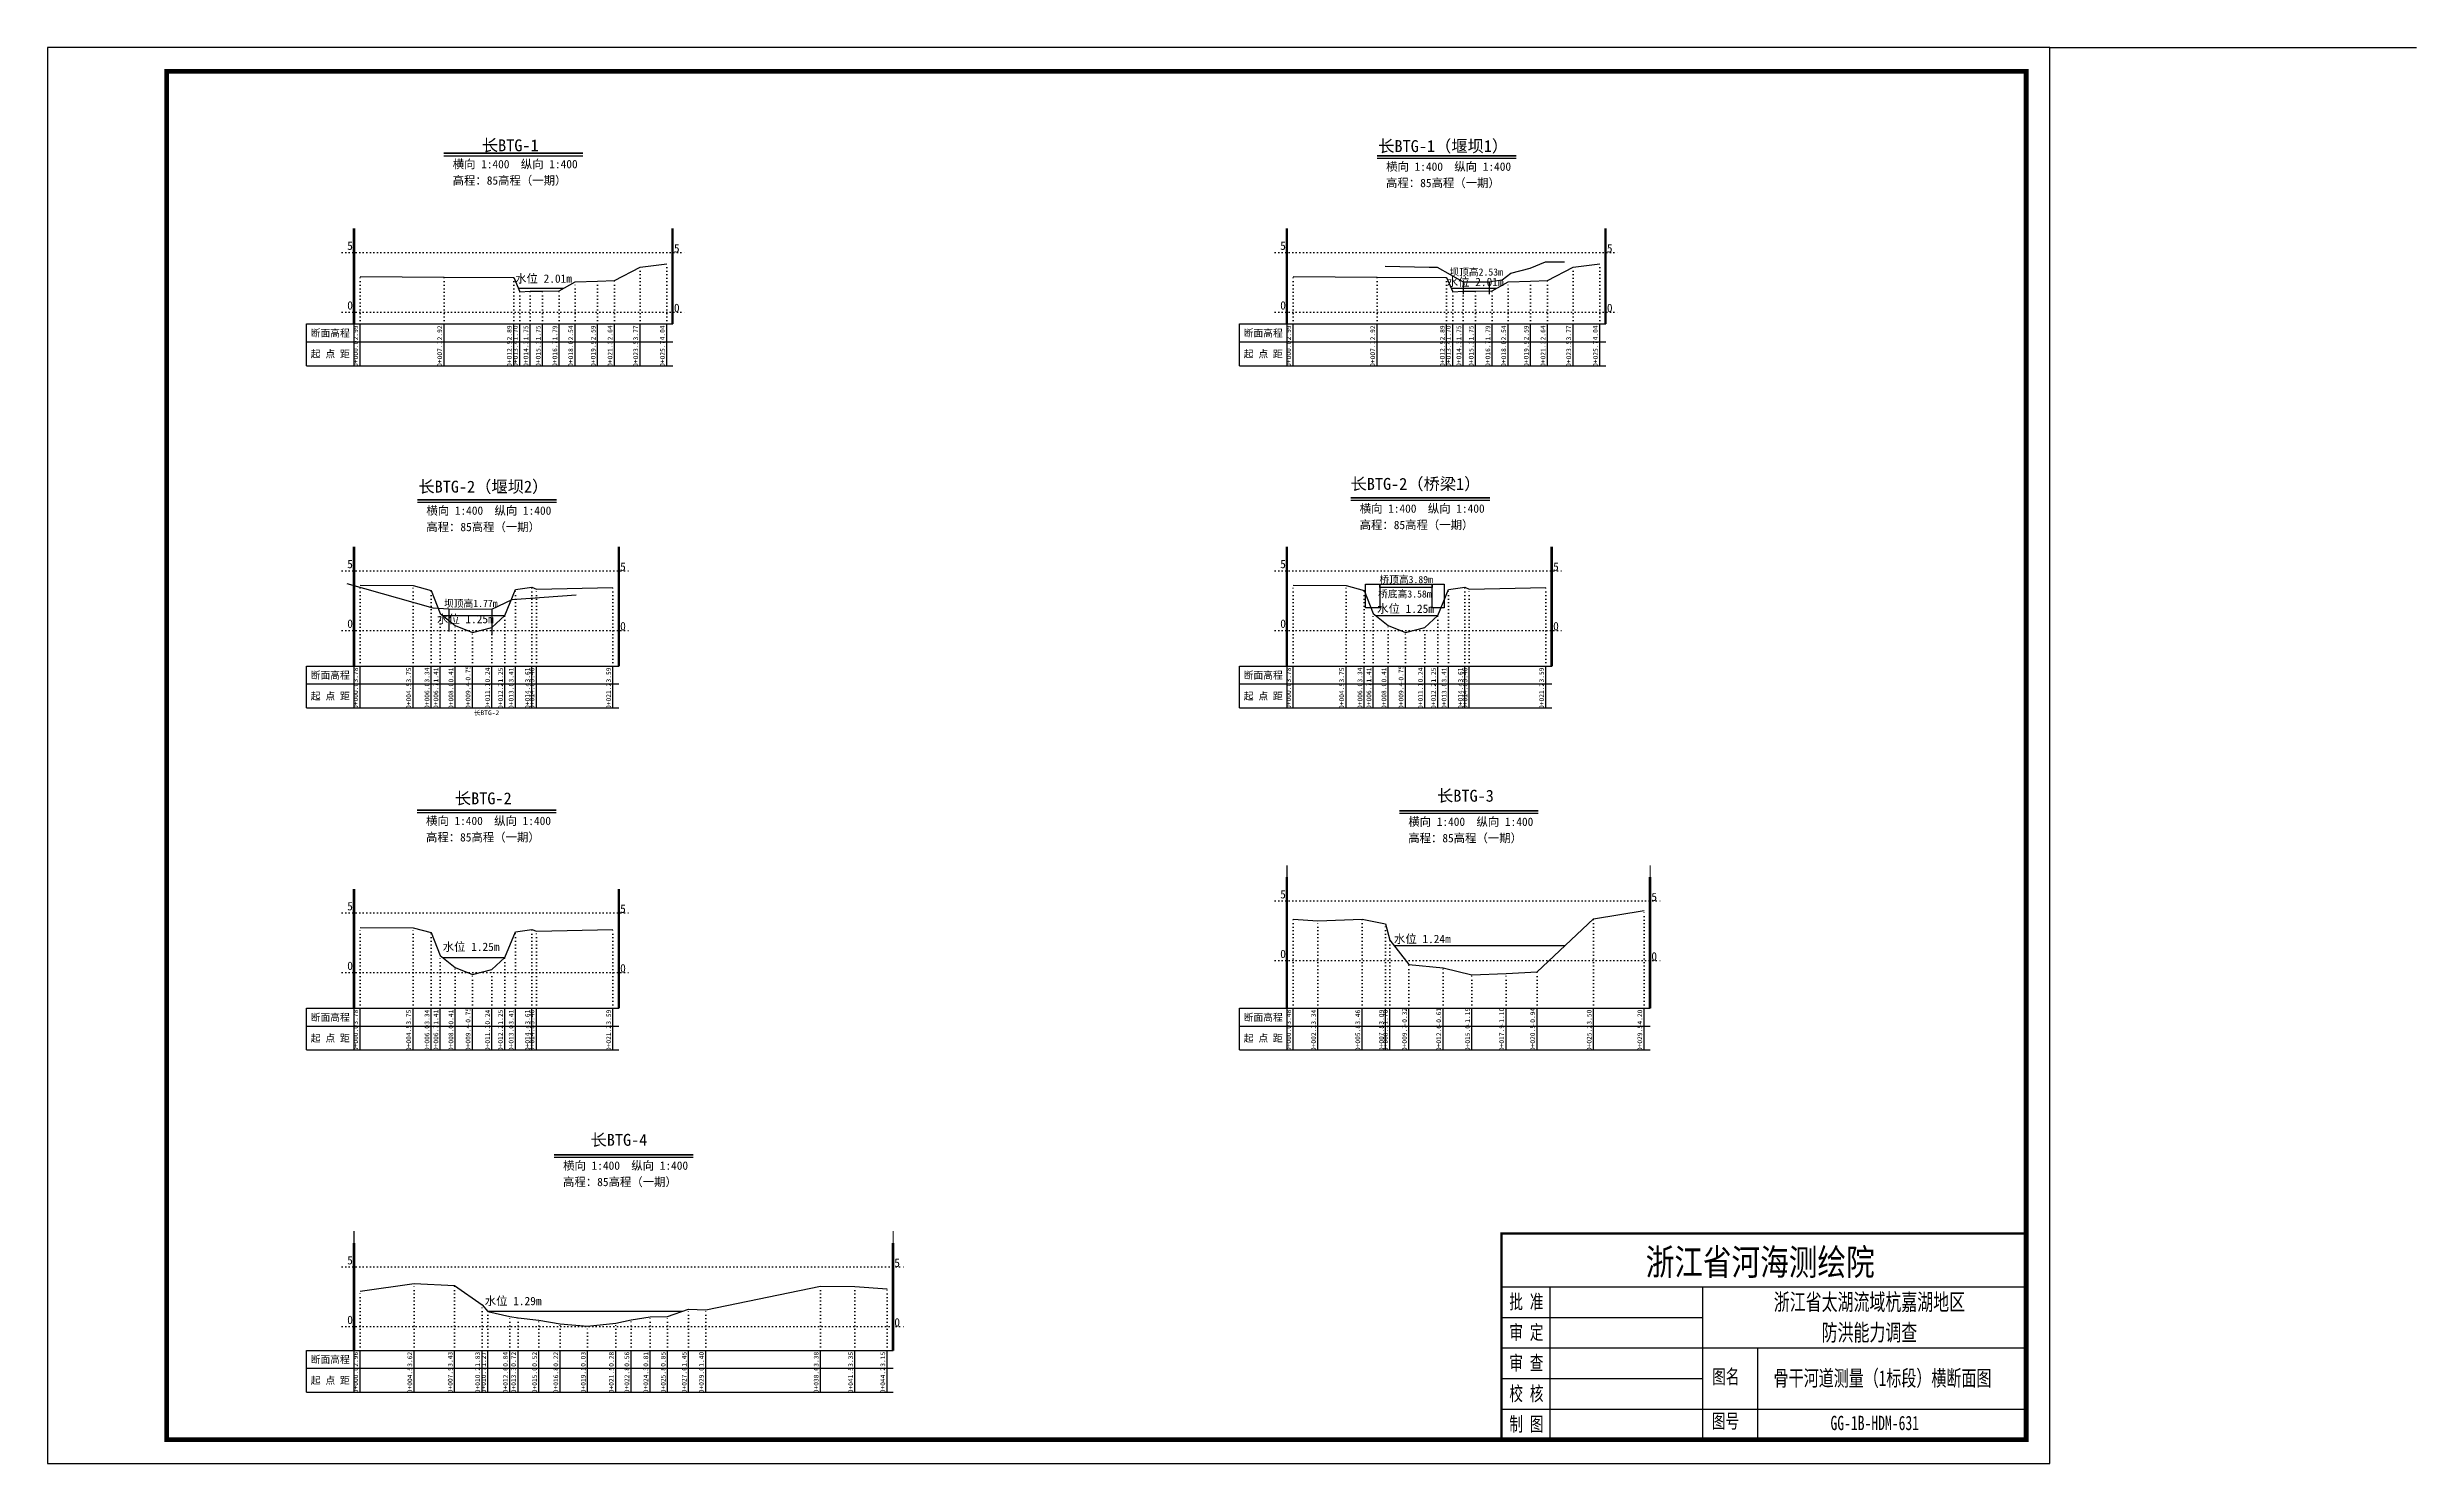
# Model space of a CAD drawing. Header units: millimetres. Extents: x 518104 to 521506, y 3371901 to 3372198.
# Drawn here: x 518104.4 to 518601.3, y 3371900.9 to 3372197.9 of the extents above; entities that cross this region are included whole.
import ezdxf
from ezdxf.enums import TextEntityAlignment as Align

# ---------------------------------------------------------------- set-up
doc = ezdxf.new("R2010")
doc.units = ezdxf.units.MM
doc.header["$LTSCALE"] = 0.4
doc.header["$MEASUREMENT"] = 0
doc.linetypes.add('X4', pattern=[1.6, 0, -1.6])
for name, color, linetype in [('DMX', 1, 'Continuous'), ('TEXT', 7, 'Continuous'), ('zdm1', 5, 'Continuous'), ('ZDMT5', 3, 'Continuous'), ('图框', 7, 'Continuous'), ('堰坝', 7, 'Continuous'), ('断面名称', 5, 'Continuous'), ('桥梁', 7, 'Continuous'), ('比例尺', 3, 'Continuous'), ('水位', 4, 'Continuous')]:
    doc.layers.add(name, color=color, linetype=linetype)
doc.styles.add('HDM', font='仿宋_GB2312.ttf')
doc.styles.add('tk2', font='SimSun.ttf', dxfattribs={"width": 0.8})

msp = doc.modelspace()

# ---------------------------------------------------------------- linework, layer by layer
at = {"lineweight": 100, "const_width": 0.5}
msp.add_lwpolyline([(518519.36, 3371949.15), (518409.36, 3371949.15), (518409.36, 3371905.87), (518519.36, 3371905.87), (518519.36, 3371949.15)], dxfattribs=at)
at = {"layer": 'DMX', "linetype": 'Continuous', "flags": 128}
for points in [[(518169.93, 3372149.85), (518187.56, 3372149.67), (518202.16, 3372149.6), (518203.43, 3372146.62), (518205.63, 3372146.75), (518208.21, 3372146.75), (518211.71, 3372146.85), (518215.03, 3372148.72), (518219.76, 3372148.85), (518223.28, 3372148.97), (518228.66, 3372151.8), (518234.26, 3372152.47)], [(518365.61, 3372149.85), (518383.23, 3372149.67), (518397.83, 3372149.6), (518399.11, 3372146.62), (518401.31, 3372146.75), (518403.88, 3372146.75), (518407.38, 3372146.85), (518410.71, 3372148.72), (518415.43, 3372148.85), (518418.96, 3372148.97), (518424.33, 3372151.8), (518429.93, 3372152.47)], [(518169.93, 3372085.07), (518181.06, 3372085), (518184.88, 3372083.97), (518186.76, 3372079.15), (518189.91, 3372076.65), (518193.49, 3372075.19), (518197.58, 3372076.22), (518200.31, 3372078.75), (518202.53, 3372084.15), (518205.96, 3372084.65), (518206.91, 3372084.27), (518222.98, 3372084.6)], [(518365.61, 3372085.07), (518376.73, 3372085), (518380.56, 3372083.97), (518382.43, 3372079.15), (518385.58, 3372076.65), (518389.17, 3372075.19), (518393.26, 3372076.22), (518395.98, 3372078.75), (518398.21, 3372084.15), (518401.63, 3372084.65), (518402.58, 3372084.27), (518418.66, 3372084.6)], [(518169.93, 3372013.32), (518181.06, 3372013.25), (518184.88, 3372012.22), (518186.76, 3372007.4), (518189.91, 3372004.9), (518193.49, 3372003.44), (518197.58, 3372004.47), (518200.31, 3372007), (518202.53, 3372012.4), (518205.96, 3372012.9), (518206.91, 3372012.52), (518222.98, 3372012.85)], [(518365.61, 3372015.07), (518370.83, 3372014.72), (518380.11, 3372015.02), (518385.03, 3372014.1), (518385.91, 3372010.62), (518389.91, 3372005.57), (518397.08, 3372004.85), (518403.13, 3372003.4), (518410.28, 3372003.62), (518416.78, 3372004.02), (518428.63, 3372015.12), (518439.26, 3372016.87)], [(518169.93, 3371937.02), (518181.28, 3371938.67), (518189.76, 3371938.2), (518195.51, 3371934.2), (518196.76, 3371932.8), (518201.33, 3371931.72), (518203.06, 3371931.42), (518207.46, 3371930.92), (518211.91, 3371930.17), (518217.66, 3371929.7), (518223.56, 3371930.32), (518226.81, 3371931.02), (518230.78, 3371931.65), (518234.43, 3371931.75), (518238.83, 3371933.25), (518242.46, 3371933.12), (518266.51, 3371938.07), (518273.73, 3371938), (518280.48, 3371937.5)]]:
    msp.add_lwpolyline(points, dxfattribs=at)
at = {"layer": 'TEXT', "color": 0}
for p, q in [((518409.36, 3371937.95, 0), (518519.36, 3371937.95, 0)), ((518419.44, 3371937.95, 0), (518419.44, 3371912.29, 0)), ((518451.52, 3371937.95, 0), (518451.52, 3371912.29, 0)), ((518409.36, 3371931.54, 0), (518451.52, 3371931.54, 0)), ((518409.36, 3371925.12, 0), (518451.52, 3371925.12, 0)), ((518451.52, 3371925.12, 0), (518519.36, 3371925.12, 0)), ((518463.01, 3371925.12, 0), (518463.01, 3371905.87, 0)), ((518409.36, 3371918.7, 0), (518451.52, 3371918.7, 0)), ((518409.36, 3371912.29, 0), (518519.36, 3371912.29, 0)), ((518419.44, 3371912.29, 0), (518419.44, 3371905.87, 0)), ((518451.52, 3371912.29, 0), (518451.52, 3371905.87, 0))]:
    msp.add_line(p, q, dxfattribs=at)
at = {"layer": 'zdm1', "linetype": 'Continuous'}
for p, q in [((518168.56, 3372139.87), (518168.56, 3372159.87)), ((518168.81, 3372139.87), (518168.81, 3372159.87)), ((518235.38, 3372139.87), (518235.38, 3372159.87)), ((518235.63, 3372139.87), (518235.63, 3372159.87)), ((518364.23, 3372139.87), (518364.23, 3372159.87)), ((518364.48, 3372139.87), (518364.48, 3372159.87)), ((518431.06, 3372139.87), (518431.06, 3372159.87)), ((518431.31, 3372139.87), (518431.31, 3372159.87)), ((518158.68, 3372139.87), (518169.93, 3372139.87)), ((518158.68, 3372131.12), (518158.68, 3372139.87)), ((518168.68, 3372131.12), (518168.68, 3372139.87)), ((518169.93, 3372139.87), (518235.51, 3372139.87)), ((518354.36, 3372139.87), (518365.61, 3372139.87)), ((518354.36, 3372131.12), (518354.36, 3372139.87)), ((518364.36, 3372131.12), (518364.36, 3372139.87)), ((518365.61, 3372139.87), (518431.18, 3372139.87)), ((518158.68, 3372136.12), (518235.51, 3372136.12)), ((518354.36, 3372136.12), (518431.18, 3372136.12)), ((518158.68, 3372131.12), (518235.51, 3372131.12)), ((518354.36, 3372131.12), (518431.18, 3372131.12)), ((518168.56, 3372068.12), (518168.56, 3372093.12)), ((518168.81, 3372068.12), (518168.81, 3372093.12)), ((518224.11, 3372068.12), (518224.11, 3372093.12)), ((518224.36, 3372068.12), (518224.36, 3372093.12)), ((518364.23, 3372068.12), (518364.23, 3372093.12)), ((518364.48, 3372068.12), (518364.48, 3372093.12)), ((518419.78, 3372068.12), (518419.78, 3372093.12)), ((518420.03, 3372068.12), (518420.03, 3372093.12)), ((518158.68, 3372068.12), (518169.93, 3372068.12)), ((518158.68, 3372059.37), (518158.68, 3372068.12)), ((518168.68, 3372059.37), (518168.68, 3372068.12)), ((518169.93, 3372068.12), (518224.23, 3372068.12)), ((518354.36, 3372068.12), (518365.61, 3372068.12)), ((518354.36, 3372059.37), (518354.36, 3372068.12)), ((518364.36, 3372059.37), (518364.36, 3372068.12)), ((518365.61, 3372068.12), (518419.91, 3372068.12)), ((518158.68, 3372064.37), (518224.23, 3372064.37)), ((518354.36, 3372064.37), (518419.91, 3372064.37)), ((518158.68, 3372059.37), (518224.23, 3372059.37)), ((518354.36, 3372059.37), (518419.91, 3372059.37)), ((518364.23, 3371996.37), (518364.23, 3372023.87)), ((518364.48, 3371996.37), (518364.48, 3372023.87)), ((518440.38, 3371996.37), (518440.38, 3372023.87)), ((518440.63, 3371996.37), (518440.63, 3372023.87)), ((518168.56, 3371996.37), (518168.56, 3372021.37)), ((518168.81, 3371996.37), (518168.81, 3372021.37)), ((518224.11, 3371996.37), (518224.11, 3372021.37)), ((518224.36, 3371996.37), (518224.36, 3372021.37)), ((518158.68, 3371996.37), (518169.93, 3371996.37)), ((518158.68, 3371987.62), (518158.68, 3371996.37)), ((518158.68, 3371992.62), (518224.23, 3371992.62)), ((518168.68, 3371987.62), (518168.68, 3371996.37)), ((518169.93, 3371996.37), (518224.23, 3371996.37)), ((518354.36, 3371996.37), (518365.61, 3371996.37)), ((518354.36, 3371987.62), (518354.36, 3371996.37)), ((518354.36, 3371992.62), (518440.51, 3371992.62)), ((518364.36, 3371987.62), (518364.36, 3371996.37)), ((518365.61, 3371996.37), (518440.51, 3371996.37)), ((518158.68, 3371987.62), (518224.23, 3371987.62)), ((518354.36, 3371987.62), (518440.51, 3371987.62)), ((518168.56, 3371924.62), (518168.56, 3371947.12)), ((518168.81, 3371924.62), (518168.81, 3371947.12)), ((518281.61, 3371924.62), (518281.61, 3371947.12)), ((518281.86, 3371924.62), (518281.86, 3371947.12)), ((518158.68, 3371924.62), (518169.93, 3371924.62)), ((518158.68, 3371915.87), (518158.68, 3371924.62)), ((518168.68, 3371915.87), (518168.68, 3371924.62)), ((518169.93, 3371924.62), (518281.73, 3371924.62)), ((518158.68, 3371920.87), (518281.73, 3371920.87)), ((518158.68, 3371915.87), (518281.73, 3371915.87))]:
    msp.add_line(p, q, dxfattribs=at)
at = {"layer": 'zdm1', "linetype": 'X4'}
for p, q in [((518166.18, 3372154.87), (518238.01, 3372154.87)), ((518361.86, 3372154.87), (518433.68, 3372154.87)), ((518166.18, 3372142.37), (518238.01, 3372142.37)), ((518361.86, 3372142.37), (518433.68, 3372142.37)), ((518166.18, 3372088.12), (518226.73, 3372088.12)), ((518361.86, 3372088.12), (518422.41, 3372088.12)), ((518166.18, 3372075.62), (518226.73, 3372075.62)), ((518361.86, 3372075.62), (518422.41, 3372075.62)), ((518361.86, 3372018.87), (518443.01, 3372018.87)), ((518166.18, 3372016.37), (518226.73, 3372016.37)), ((518166.18, 3372003.87), (518226.73, 3372003.87)), ((518361.86, 3372006.37), (518443.01, 3372006.37)), ((518166.18, 3371942.12), (518284.23, 3371942.12)), ((518166.18, 3371929.62), (518284.23, 3371929.62))]:
    msp.add_line(p, q, dxfattribs=at)
at = {"layer": 'zdm1', "linetype": 'Continuous', "flags": 128}
for points in [[(518168.68, 3372157.37, 0.25, 0.25, 0), (518168.68, 3372159.87, 0.25, 0.25, 0)], [(518235.51, 3372157.37, 0.25, 0.25, 0), (518235.51, 3372159.87, 0.25, 0.25, 0)], [(518364.36, 3372157.37, 0.25, 0.25, 0), (518364.36, 3372159.87, 0.25, 0.25, 0)], [(518431.18, 3372157.37, 0.25, 0.25, 0), (518431.18, 3372159.87, 0.25, 0.25, 0)], [(518168.68, 3372152.37, 0.25, 0.25, 0), (518168.68, 3372154.87, 0.25, 0.25, 0)], [(518235.51, 3372152.37, 0.25, 0.25, 0), (518235.51, 3372154.87, 0.25, 0.25, 0)], [(518364.36, 3372152.37, 0.25, 0.25, 0), (518364.36, 3372154.87, 0.25, 0.25, 0)], [(518431.18, 3372152.37, 0.25, 0.25, 0), (518431.18, 3372154.87, 0.25, 0.25, 0)], [(518168.68, 3372147.37, 0.25, 0.25, 0), (518168.68, 3372149.87, 0.25, 0.25, 0)], [(518235.51, 3372147.37, 0.25, 0.25, 0), (518235.51, 3372149.87, 0.25, 0.25, 0)], [(518364.36, 3372147.37, 0.25, 0.25, 0), (518364.36, 3372149.87, 0.25, 0.25, 0)], [(518431.18, 3372147.37, 0.25, 0.25, 0), (518431.18, 3372149.87, 0.25, 0.25, 0)], [(518168.68, 3372142.37, 0.25, 0.25, 0), (518168.68, 3372144.87, 0.25, 0.25, 0)], [(518235.51, 3372142.37, 0.25, 0.25, 0), (518235.51, 3372144.87, 0.25, 0.25, 0)], [(518364.36, 3372142.37, 0.25, 0.25, 0), (518364.36, 3372144.87, 0.25, 0.25, 0)], [(518431.18, 3372142.37, 0.25, 0.25, 0), (518431.18, 3372144.87, 0.25, 0.25, 0)], [(518168.68, 3372090.62, 0.25, 0.25, 0), (518168.68, 3372093.12, 0.25, 0.25, 0)], [(518224.23, 3372090.62, 0.25, 0.25, 0), (518224.23, 3372093.12, 0.25, 0.25, 0)], [(518364.36, 3372090.62, 0.25, 0.25, 0), (518364.36, 3372093.12, 0.25, 0.25, 0)], [(518419.91, 3372090.62, 0.25, 0.25, 0), (518419.91, 3372093.12, 0.25, 0.25, 0)], [(518168.68, 3372085.62, 0.25, 0.25, 0), (518168.68, 3372088.12, 0.25, 0.25, 0)], [(518224.23, 3372085.62, 0.25, 0.25, 0), (518224.23, 3372088.12, 0.25, 0.25, 0)], [(518364.36, 3372085.62, 0.25, 0.25, 0), (518364.36, 3372088.12, 0.25, 0.25, 0)], [(518419.91, 3372085.62, 0.25, 0.25, 0), (518419.91, 3372088.12, 0.25, 0.25, 0)], [(518168.68, 3372080.62, 0.25, 0.25, 0), (518168.68, 3372083.12, 0.25, 0.25, 0)], [(518224.23, 3372080.62, 0.25, 0.25, 0), (518224.23, 3372083.12, 0.25, 0.25, 0)], [(518364.36, 3372080.62, 0.25, 0.25, 0), (518364.36, 3372083.12, 0.25, 0.25, 0)], [(518419.91, 3372080.62, 0.25, 0.25, 0), (518419.91, 3372083.12, 0.25, 0.25, 0)], [(518168.68, 3372075.62, 0.25, 0.25, 0), (518168.68, 3372078.12, 0.25, 0.25, 0)], [(518224.23, 3372075.62, 0.25, 0.25, 0), (518224.23, 3372078.12, 0.25, 0.25, 0)], [(518364.36, 3372075.62, 0.25, 0.25, 0), (518364.36, 3372078.12, 0.25, 0.25, 0)], [(518419.91, 3372075.62, 0.25, 0.25, 0), (518419.91, 3372078.12, 0.25, 0.25, 0)], [(518168.68, 3372070.62, 0.25, 0.25, 0), (518168.68, 3372073.12, 0.25, 0.25, 0)], [(518224.23, 3372070.62, 0.25, 0.25, 0), (518224.23, 3372073.12, 0.25, 0.25, 0)], [(518364.36, 3372070.62, 0.25, 0.25, 0), (518364.36, 3372073.12, 0.25, 0.25, 0)], [(518419.91, 3372070.62, 0.25, 0.25, 0), (518419.91, 3372073.12, 0.25, 0.25, 0)], [(518364.36, 3372023.87, 0.25, 0.25, 0), (518364.36, 3372026.37, 0.25, 0.25, 0)], [(518440.51, 3372023.87, 0.25, 0.25, 0), (518440.51, 3372026.37, 0.25, 0.25, 0)], [(518168.68, 3372018.87, 0.25, 0.25, 0), (518168.68, 3372021.37, 0.25, 0.25, 0)], [(518224.23, 3372018.87, 0.25, 0.25, 0), (518224.23, 3372021.37, 0.25, 0.25, 0)], [(518364.36, 3372018.87, 0.25, 0.25, 0), (518364.36, 3372021.37, 0.25, 0.25, 0)], [(518440.51, 3372018.87, 0.25, 0.25, 0), (518440.51, 3372021.37, 0.25, 0.25, 0)], [(518168.68, 3372013.87, 0.25, 0.25, 0), (518168.68, 3372016.37, 0.25, 0.25, 0)], [(518224.23, 3372013.87, 0.25, 0.25, 0), (518224.23, 3372016.37, 0.25, 0.25, 0)], [(518364.36, 3372013.87, 0.25, 0.25, 0), (518364.36, 3372016.37, 0.25, 0.25, 0)], [(518440.51, 3372013.87, 0.25, 0.25, 0), (518440.51, 3372016.37, 0.25, 0.25, 0)], [(518168.68, 3372008.87, 0.25, 0.25, 0), (518168.68, 3372011.37, 0.25, 0.25, 0)], [(518224.23, 3372008.87, 0.25, 0.25, 0), (518224.23, 3372011.37, 0.25, 0.25, 0)], [(518364.36, 3372008.87, 0.25, 0.25, 0), (518364.36, 3372011.37, 0.25, 0.25, 0)], [(518440.51, 3372008.87, 0.25, 0.25, 0), (518440.51, 3372011.37, 0.25, 0.25, 0)], [(518168.68, 3372003.87, 0.25, 0.25, 0), (518168.68, 3372006.37, 0.25, 0.25, 0)], [(518224.23, 3372003.87, 0.25, 0.25, 0), (518224.23, 3372006.37, 0.25, 0.25, 0)], [(518364.36, 3372003.87, 0.25, 0.25, 0), (518364.36, 3372006.37, 0.25, 0.25, 0)], [(518440.51, 3372003.87, 0.25, 0.25, 0), (518440.51, 3372006.37, 0.25, 0.25, 0)], [(518168.68, 3371998.87, 0.25, 0.25, 0), (518168.68, 3372001.37, 0.25, 0.25, 0)], [(518224.23, 3371998.87, 0.25, 0.25, 0), (518224.23, 3372001.37, 0.25, 0.25, 0)], [(518364.36, 3371998.87, 0.25, 0.25, 0), (518364.36, 3372001.37, 0.25, 0.25, 0)], [(518440.51, 3371998.87, 0.25, 0.25, 0), (518440.51, 3372001.37, 0.25, 0.25, 0)], [(518168.68, 3371947.12, 0.25, 0.25, 0), (518168.68, 3371949.62, 0.25, 0.25, 0)], [(518281.73, 3371947.12, 0.25, 0.25, 0), (518281.73, 3371949.62, 0.25, 0.25, 0)], [(518168.68, 3371942.12, 0.25, 0.25, 0), (518168.68, 3371944.62, 0.25, 0.25, 0)], [(518281.73, 3371942.12, 0.25, 0.25, 0), (518281.73, 3371944.62, 0.25, 0.25, 0)], [(518168.68, 3371937.12, 0.25, 0.25, 0), (518168.68, 3371939.62, 0.25, 0.25, 0)], [(518281.73, 3371937.12, 0.25, 0.25, 0), (518281.73, 3371939.62, 0.25, 0.25, 0)], [(518168.68, 3371932.12, 0.25, 0.25, 0), (518168.68, 3371934.62, 0.25, 0.25, 0)], [(518281.73, 3371932.12, 0.25, 0.25, 0), (518281.73, 3371934.62, 0.25, 0.25, 0)], [(518168.68, 3371927.12, 0.25, 0.25, 0), (518168.68, 3371929.62, 0.25, 0.25, 0)], [(518281.73, 3371927.12, 0.25, 0.25, 0), (518281.73, 3371929.62, 0.25, 0.25, 0)]]:
    msp.add_lwpolyline(points, format="xyseb", dxfattribs=at)
at = {"layer": 'ZDMT5', "linetype": 'X4'}
for p, q in [((518228.66, 3372139.87), (518228.66, 3372151.8)), ((518234.26, 3372139.87), (518234.26, 3372152.47)), ((518424.33, 3372139.87), (518424.33, 3372151.8)), ((518429.93, 3372139.87), (518429.93, 3372152.47)), ((518169.93, 3372139.87), (518169.93, 3372149.85)), ((518187.56, 3372139.87), (518187.56, 3372149.67)), ((518202.16, 3372139.87), (518202.16, 3372149.6)), ((518203.43, 3372139.87), (518203.43, 3372146.62)), ((518205.63, 3372139.87), (518205.63, 3372146.75)), ((518208.21, 3372139.87), (518208.21, 3372146.75)), ((518211.71, 3372139.87), (518211.71, 3372146.85)), ((518215.03, 3372139.87), (518215.03, 3372148.72)), ((518219.76, 3372139.87), (518219.76, 3372148.85)), ((518223.28, 3372139.87), (518223.28, 3372148.97)), ((518365.61, 3372139.87), (518365.61, 3372149.85)), ((518383.23, 3372139.87), (518383.23, 3372149.67)), ((518397.83, 3372139.87), (518397.83, 3372149.6)), ((518399.11, 3372139.87), (518399.11, 3372146.62)), ((518401.31, 3372139.87), (518401.31, 3372146.75)), ((518403.88, 3372139.87), (518403.88, 3372146.75)), ((518407.38, 3372139.87), (518407.38, 3372146.85)), ((518410.71, 3372139.87), (518410.71, 3372148.72)), ((518415.43, 3372139.87), (518415.43, 3372148.85)), ((518418.96, 3372139.87), (518418.96, 3372148.97)), ((518169.93, 3372068.12), (518169.93, 3372085.07)), ((518181.06, 3372068.12), (518181.06, 3372085)), ((518184.88, 3372068.12), (518184.88, 3372083.97)), ((518202.53, 3372068.12), (518202.53, 3372084.15)), ((518205.96, 3372068.12), (518205.96, 3372084.65)), ((518206.91, 3372068.12), (518206.91, 3372084.27)), ((518222.98, 3372068.12), (518222.98, 3372084.6)), ((518365.61, 3372068.12), (518365.61, 3372085.07)), ((518376.73, 3372068.12), (518376.73, 3372085)), ((518380.56, 3372068.12), (518380.56, 3372083.97)), ((518398.21, 3372068.12), (518398.21, 3372084.15)), ((518401.63, 3372068.12), (518401.63, 3372084.65)), ((518402.58, 3372068.12), (518402.58, 3372084.27)), ((518418.66, 3372068.12), (518418.66, 3372084.6)), ((518186.76, 3372068.12), (518186.76, 3372079.15)), ((518189.91, 3372068.12), (518189.91, 3372076.65)), ((518200.31, 3372068.12), (518200.31, 3372078.75)), ((518382.43, 3372068.12), (518382.43, 3372079.15)), ((518385.58, 3372068.12), (518385.58, 3372076.65)), ((518395.98, 3372068.12), (518395.98, 3372078.75)), ((518193.51, 3372068.12), (518193.49, 3372075.19)), ((518197.58, 3372068.12), (518197.58, 3372076.22)), ((518389.18, 3372068.12), (518389.17, 3372075.19)), ((518393.26, 3372068.12), (518393.26, 3372076.22)), ((518169.93, 3371996.37), (518169.93, 3372013.32)), ((518181.06, 3371996.37), (518181.06, 3372013.25)), ((518184.88, 3371996.37), (518184.88, 3372012.22)), ((518202.53, 3371996.37), (518202.53, 3372012.4)), ((518205.96, 3371996.37), (518205.96, 3372012.9)), ((518206.91, 3371996.37), (518206.91, 3372012.52)), ((518222.98, 3371996.37), (518222.98, 3372012.85)), ((518365.61, 3371996.37), (518365.61, 3372015.07)), ((518370.83, 3371996.37), (518370.83, 3372014.72)), ((518380.11, 3371996.37), (518380.11, 3372015.02)), ((518385.03, 3371996.37), (518385.03, 3372014.1)), ((518428.63, 3371996.37), (518428.63, 3372015.12)), ((518439.26, 3371996.37), (518439.26, 3372016.87)), ((518186.76, 3371996.37), (518186.76, 3372007.4)), ((518200.31, 3371996.37), (518200.31, 3372007)), ((518385.91, 3371996.37), (518385.91, 3372010.62)), ((518189.91, 3371996.37), (518189.91, 3372004.9)), ((518193.51, 3371996.37), (518193.49, 3372003.44)), ((518197.58, 3371996.37), (518197.58, 3372004.47)), ((518389.91, 3371996.37), (518389.91, 3372005.57)), ((518397.08, 3371996.37), (518397.08, 3372004.85)), ((518403.13, 3371996.37), (518403.13, 3372003.4)), ((518410.28, 3371996.37), (518410.28, 3372003.62)), ((518416.78, 3371996.37), (518416.78, 3372004.02)), ((518181.28, 3371924.62), (518181.28, 3371938.67)), ((518189.76, 3371924.62), (518189.76, 3371938.2)), ((518266.51, 3371924.62), (518266.51, 3371938.07)), ((518273.73, 3371924.62), (518273.73, 3371938)), ((518280.48, 3371924.62), (518280.48, 3371937.5)), ((518169.93, 3371924.62), (518169.93, 3371937.02)), ((518195.51, 3371924.62), (518195.51, 3371934.2)), ((518196.76, 3371924.62), (518196.76, 3371932.8)), ((518238.83, 3371924.62), (518238.83, 3371933.25)), ((518242.46, 3371924.62), (518242.46, 3371933.12)), ((518201.33, 3371924.62), (518201.33, 3371931.72)), ((518203.06, 3371924.62), (518203.06, 3371931.42)), ((518207.46, 3371924.62), (518207.46, 3371930.92)), ((518211.91, 3371924.62), (518211.91, 3371930.17)), ((518217.66, 3371924.62), (518217.66, 3371929.7)), ((518223.56, 3371924.62), (518223.56, 3371930.32)), ((518226.81, 3371924.62), (518226.81, 3371931.02)), ((518230.78, 3371924.62), (518230.78, 3371931.65)), ((518234.43, 3371924.62), (518234.43, 3371931.75))]:
    msp.add_line(p, q, dxfattribs=at)
at = {"layer": 'ZDMT5', "linetype": 'Continuous'}
for p, q in [((518169.93, 3372131.12), (518169.93, 3372139.87)), ((518187.56, 3372131.12), (518187.56, 3372139.87)), ((518202.16, 3372131.12), (518202.16, 3372139.87)), ((518203.43, 3372131.12), (518203.43, 3372139.87)), ((518205.63, 3372131.12), (518205.63, 3372139.87)), ((518208.21, 3372131.12), (518208.21, 3372139.87)), ((518211.71, 3372131.12), (518211.71, 3372139.87)), ((518215.03, 3372131.12), (518215.03, 3372139.87)), ((518219.76, 3372131.12), (518219.76, 3372139.87)), ((518223.28, 3372131.12), (518223.28, 3372139.87)), ((518228.66, 3372131.12), (518228.66, 3372139.87)), ((518234.26, 3372131.12), (518234.26, 3372139.87)), ((518365.61, 3372131.12), (518365.61, 3372139.87)), ((518383.23, 3372131.12), (518383.23, 3372139.87)), ((518397.83, 3372131.12), (518397.83, 3372139.87)), ((518399.11, 3372131.12), (518399.11, 3372139.87)), ((518401.31, 3372131.12), (518401.31, 3372139.87)), ((518403.88, 3372131.12), (518403.88, 3372139.87)), ((518407.38, 3372131.12), (518407.38, 3372139.87)), ((518410.71, 3372131.12), (518410.71, 3372139.87)), ((518415.43, 3372131.12), (518415.43, 3372139.87)), ((518418.96, 3372131.12), (518418.96, 3372139.87)), ((518424.33, 3372131.12), (518424.33, 3372139.87)), ((518429.93, 3372131.12), (518429.93, 3372139.87)), ((518169.93, 3372059.37), (518169.93, 3372068.12)), ((518181.06, 3372059.37), (518181.06, 3372068.12)), ((518184.88, 3372059.37), (518184.88, 3372068.12)), ((518186.76, 3372059.37), (518186.76, 3372068.12)), ((518189.91, 3372059.37), (518189.91, 3372068.12)), ((518193.51, 3372059.37), (518193.51, 3372068.12)), ((518197.58, 3372059.37), (518197.58, 3372068.12)), ((518200.31, 3372059.37), (518200.31, 3372068.12)), ((518202.53, 3372059.37), (518202.53, 3372068.12)), ((518205.96, 3372059.37), (518205.96, 3372068.12)), ((518206.91, 3372059.37), (518206.91, 3372068.12)), ((518222.98, 3372059.37), (518222.98, 3372068.12)), ((518365.61, 3372059.37), (518365.61, 3372068.12)), ((518376.73, 3372059.37), (518376.73, 3372068.12)), ((518380.56, 3372059.37), (518380.56, 3372068.12)), ((518382.43, 3372059.37), (518382.43, 3372068.12)), ((518385.58, 3372059.37), (518385.58, 3372068.12)), ((518389.18, 3372059.37), (518389.18, 3372068.12)), ((518393.26, 3372059.37), (518393.26, 3372068.12)), ((518395.98, 3372059.37), (518395.98, 3372068.12)), ((518398.21, 3372059.37), (518398.21, 3372068.12)), ((518401.63, 3372059.37), (518401.63, 3372068.12)), ((518402.58, 3372059.37), (518402.58, 3372068.12)), ((518418.66, 3372059.37), (518418.66, 3372068.12)), ((518169.93, 3371987.62), (518169.93, 3371996.37)), ((518181.06, 3371987.62), (518181.06, 3371996.37)), ((518184.88, 3371987.62), (518184.88, 3371996.37)), ((518186.76, 3371987.62), (518186.76, 3371996.37)), ((518189.91, 3371987.62), (518189.91, 3371996.37)), ((518193.51, 3371987.62), (518193.51, 3371996.37)), ((518197.58, 3371987.62), (518197.58, 3371996.37)), ((518200.31, 3371987.62), (518200.31, 3371996.37)), ((518202.53, 3371987.62), (518202.53, 3371996.37)), ((518205.96, 3371987.62), (518205.96, 3371996.37)), ((518206.91, 3371987.62), (518206.91, 3371996.37)), ((518222.98, 3371987.62), (518222.98, 3371996.37)), ((518365.61, 3371987.62), (518365.61, 3371996.37)), ((518370.83, 3371987.62), (518370.83, 3371996.37)), ((518380.11, 3371987.62), (518380.11, 3371996.37)), ((518385.03, 3371987.62), (518385.03, 3371996.37)), ((518385.91, 3371987.62), (518385.91, 3371996.37)), ((518389.91, 3371987.62), (518389.91, 3371996.37)), ((518397.08, 3371987.62), (518397.08, 3371996.37)), ((518403.13, 3371987.62), (518403.13, 3371996.37)), ((518410.28, 3371987.62), (518410.28, 3371996.37)), ((518416.78, 3371987.62), (518416.78, 3371996.37)), ((518428.63, 3371987.62), (518428.63, 3371996.37)), ((518439.26, 3371987.62), (518439.26, 3371996.37)), ((518169.93, 3371915.87), (518169.93, 3371924.62)), ((518181.28, 3371915.87), (518181.28, 3371924.62)), ((518189.76, 3371915.87), (518189.76, 3371924.62)), ((518195.51, 3371915.87), (518195.51, 3371924.62)), ((518196.76, 3371915.87), (518196.76, 3371924.62)), ((518201.33, 3371915.87), (518201.33, 3371924.62)), ((518203.06, 3371915.87), (518203.06, 3371924.62)), ((518207.46, 3371915.87), (518207.46, 3371924.62)), ((518211.91, 3371915.87), (518211.91, 3371924.62)), ((518217.66, 3371915.87), (518217.66, 3371924.62)), ((518223.56, 3371915.87), (518223.56, 3371924.62)), ((518226.81, 3371915.87), (518226.81, 3371924.62)), ((518230.78, 3371915.87), (518230.78, 3371924.62)), ((518234.43, 3371915.87), (518234.43, 3371924.62)), ((518238.83, 3371915.87), (518238.83, 3371924.62)), ((518242.46, 3371915.87), (518242.46, 3371924.62)), ((518266.51, 3371915.87), (518266.51, 3371924.62)), ((518273.73, 3371915.87), (518273.73, 3371924.62)), ((518280.48, 3371915.87), (518280.48, 3371924.62))]:
    msp.add_line(p, q, dxfattribs=at)
at = {"layer": '图框', "flags": 128}
msp.add_lwpolyline([(518104.36, 3371900.87), (518524.36, 3371900.87), (518524.36, 3372197.87), (518104.36, 3372197.87)], close=True, dxfattribs=at)
at = {"layer": '图框', "const_width": 1, "flags": 128}
msp.add_lwpolyline([(518129.36, 3371905.87), (518519.36, 3371905.87), (518519.36, 3372192.87), (518129.36, 3372192.87)], close=True, dxfattribs=at)
at = {"layer": '堰坝', "linetype": 'Continuous', "flags": 128}
for points in [[(518384.92, 3372152), (518394.19, 3372151.8), (518395.86, 3372151.75), (518401.26, 3372148.7), (518401.85, 3372148.7), (518406.74, 3372148.7), (518406.74, 3372148.7), (518406.74, 3372148.7), (518407.46, 3372148.84), (518409.47, 3372149.1), (518411.28, 3372150.55), (518415.35, 3372151.55), (518418.55, 3372152.87), (518422.51, 3372152.87)], [(518401.26, 3372148.7), (518401.26, 3372146.09)], [(518406.74, 3372148.7), (518406.74, 3372146.12)], [(518167.13, 3372085.45), (518185.21, 3372080.35), (518188.58, 3372080.15), (518197.58, 3372080.05), (518201.82, 3372082.12), (518215.23, 3372083.1)], [(518188.58, 3372080.15), (518188.58, 3372075.35)], [(518197.58, 3372080.05), (518197.58, 3372074.76)]]:
    msp.add_lwpolyline(points, dxfattribs=at)
at = {"layer": '桥梁', "linetype": 'Continuous', "flags": 128}
for points in [[(518380.81, 3372085.32), (518383.81, 3372085.32), (518383.81, 3372080.32), (518380.81, 3372080.32)], [(518394.81, 3372085.32), (518397.31, 3372085.32), (518397.31, 3372080.32), (518394.81, 3372080.32)]]:
    msp.add_lwpolyline(points, close=True, dxfattribs=at)
for points in [[(518383.81, 3372084.57), (518383.81, 3372085.32), (518394.81, 3372085.32), (518394.81, 3372084.57)], [(518394.81, 3372085.32), (518394.81, 3372084.57), (518383.81, 3372084.57)]]:
    msp.add_lwpolyline(points, dxfattribs=at)
at = {"layer": '比例尺', "color": 3, "linetype": 'Continuous', "lineweight": 40}
for p, q in [((518187.5, 3372175.66), (518216.63, 3372175.66)), ((518383.28, 3372175.14), (518412.4, 3372175.14)), ((518181.98, 3372103), (518211.1, 3372103)), ((518377.73, 3372103.43), (518406.86, 3372103.43)), ((518181.91, 3372037.93), (518211.04, 3372037.93)), ((518387.93, 3372037.75), (518417.05, 3372037.75)), ((518210.67, 3371965.64), (518239.79, 3371965.64))]:
    msp.add_line(p, q, dxfattribs=at)
at = {"layer": '比例尺', "color": 3, "linetype": 'Continuous'}
for p, q in [((518187.5, 3372175.16), (518216.63, 3372175.16)), ((518383.28, 3372174.64), (518412.4, 3372174.64)), ((518181.98, 3372102.5), (518211.1, 3372102.5)), ((518377.73, 3372102.93), (518406.86, 3372102.93)), ((518181.91, 3372037.43), (518211.04, 3372037.43)), ((518387.93, 3372037.25), (518417.05, 3372037.25)), ((518210.67, 3371965.14), (518239.79, 3371965.14))]:
    msp.add_line(p, q, dxfattribs=at)
at = {"layer": '比例尺', "linetype": 'Continuous'}
msp.add_lwpolyline([(518524.36, 3372197.87), (518601.26, 3372197.87)], dxfattribs=at)
at = {"layer": '水位', "color": 6, "linetype": 'Continuous'}
for p, q in [((518203.11, 3372147.37), (518212.64, 3372147.37)), ((518398.78, 3372147.37), (518408.31, 3372147.37)), ((518187.26, 3372078.75), (518200.31, 3372078.75)), ((518382.93, 3372078.75), (518395.98, 3372078.75)), ((518187.26, 3372007), (518200.31, 3372007)), ((518386.8, 3372009.5), (518422.63, 3372009.5)), ((518196.71, 3371932.85), (518237.66, 3371932.85))]:
    msp.add_line(p, q, dxfattribs=at)

# ---------------------------------------------------------------- texts
at = {"layer": 'TEXT', "color": 7, "ltscale": 8, "style": 'tk2'}
for tag, p, s, height, width in [('浙江省河海测绘院', (518439.58, 3371940.39, 0), '（单位名称）', 5.5, 0.8), ('批 准', (518410.97, 3371933.32, 0), '批准', 3, 0.7), ('审 定', (518410.97, 3371926.91, 0), '审定', 3, 0.7), ('审 查', (518410.97, 3371920.49, 0), '审 查', 3, 0.7), ('校 核', (518410.97, 3371914.07, 0), '校 核', 3, 0.7), ('图名', (518453.51, 3371917.62, 0), '审查', 3, 0.7), ('制 图', (518410.97, 3371907.66, 0), '制 图', 3, 0.7), ('图号', (518453.46, 3371908.29, 0), '图号', 3, 0.7)]:
    msp.add_attdef(tag, p, s, height=height, dxfattribs=dict(at, width=width))
at = {"layer": 'TEXT', "color": 0, "style": 'tk2', "width": 0.7}
for tag, text, height, p in [('浙江省太湖流域杭嘉湖地区', '浙江省太湖流域杭嘉湖地区', 3.5, (518486.5, 3371934.77, -206.67)), ('防洪能力调查', '防洪能力调查', 3.5, (518486.5, 3371928.38, -206.67)), ('骨干河道测量（1标段）横断面图', '骨干河道测量（1标段）横断面图', 3.3, (518489.25, 3371918.8, -206.67)), ('GG-1B-HDM-631', 'GG-1B-HDM-001', 3, (518487.62, 3371909.4, -206.67))]:
    msp.add_attdef(tag, text=text, height=height, dxfattribs=at).set_placement(p, align=Align.MIDDLE_CENTER)
at = {"layer": 'zdm1', "linetype": 'Continuous', "style": 'HDM'}
for s, p in [('5', (518168.43, 3372154.87)), ('5', (518364.11, 3372154.87)), ('0', (518168.43, 3372142.37)), ('0', (518364.11, 3372142.37)), ('5', (518168.43, 3372088.12)), ('5', (518364.11, 3372088.12)), ('0', (518168.43, 3372075.62)), ('0', (518364.11, 3372075.62)), ('5', (518168.43, 3372016.37)), ('5', (518364.11, 3372018.87)), ('0', (518364.11, 3372006.37)), ('0', (518168.43, 3372003.87)), ('5', (518168.43, 3371942.12)), ('0', (518168.43, 3371929.62))]:
    msp.add_text(s, height=1.75, dxfattribs=at).set_placement(p, align=Align.BOTTOM_RIGHT)
for s, p in [('5', (518235.76, 3372154.87)), ('5', (518431.43, 3372154.87)), ('0', (518235.76, 3372142.37)), ('0', (518431.43, 3372142.37)), ('5', (518224.48, 3372088.12)), ('5', (518420.16, 3372088.12)), ('0', (518224.48, 3372075.62)), ('0', (518420.16, 3372075.62)), ('5', (518224.48, 3372016.37)), ('5', (518440.76, 3372018.87)), ('0', (518440.76, 3372006.37)), ('0', (518224.48, 3372003.87)), ('5', (518281.98, 3371942.12)), ('0', (518281.98, 3371929.62))]:
    msp.add_text(s, height=1.75, dxfattribs=at).set_placement(p)
for s, height, p in [('断面高程', 1.5, (518163.68, 3372138)), ('断面高程', 1.5, (518359.36, 3372138)), ('起 点 距', 1.5, (518163.68, 3372133.62)), ('起 点 距', 1.5, (518359.36, 3372133.62)), ('断面高程', 1.5, (518163.68, 3372066.25)), ('断面高程', 1.5, (518359.36, 3372066.25)), ('起 点 距', 1.5, (518163.68, 3372061.87)), ('起 点 距', 1.5, (518359.36, 3372061.87)), ('长BTG-2', 1, (518196.46, 3372058.37)), ('断面高程', 1.5, (518163.68, 3371994.5)), ('断面高程', 1.5, (518359.36, 3371994.5)), ('起 点 距', 1.5, (518163.68, 3371990.12)), ('起 点 距', 1.5, (518359.36, 3371990.12)), ('断面高程', 1.5, (518163.68, 3371922.75)), ('起 点 距', 1.5, (518163.68, 3371918.37))]:
    msp.add_text(s, height=height, dxfattribs=at).set_placement(p, align=Align.MIDDLE)
at = {"layer": 'ZDMT5', "linetype": 'Continuous', "style": 'HDM'}
for s, p in [('2.99', (518169.81, 3372138)), ('2.92', (518187.43, 3372138)), ('2.89', (518202.03, 3372138)), ('1.70', (518203.31, 3372138)), ('1.75', (518205.51, 3372138)), ('1.75', (518208.08, 3372138)), ('1.79', (518211.58, 3372138)), ('2.54', (518214.91, 3372138)), ('2.59', (518219.63, 3372138)), ('2.64', (518223.16, 3372138)), ('3.77', (518228.53, 3372138)), ('4.04', (518234.13, 3372138)), ('2.99', (518365.48, 3372138)), ('2.92', (518383.11, 3372138)), ('2.89', (518397.71, 3372138)), ('1.70', (518398.98, 3372138)), ('1.75', (518401.18, 3372138)), ('1.75', (518403.76, 3372138)), ('1.79', (518407.26, 3372138)), ('2.54', (518410.58, 3372138)), ('2.59', (518415.31, 3372138)), ('2.64', (518418.83, 3372138)), ('3.77', (518424.21, 3372138)), ('4.04', (518429.81, 3372138)), ('0+000.0', (518169.81, 3372133.62)), ('0+007.1', (518187.43, 3372133.62)), ('0+012.9', (518202.03, 3372133.62)), ('0+013.4', (518203.31, 3372133.62)), ('0+014.3', (518205.51, 3372133.62)), ('0+015.3', (518208.08, 3372133.62)), ('0+016.7', (518211.58, 3372133.62)), ('0+018.0', (518214.91, 3372133.62)), ('0+019.9', (518219.63, 3372133.62)), ('0+021.3', (518223.16, 3372133.62)), ('0+023.5', (518228.53, 3372133.62)), ('0+025.7', (518234.13, 3372133.62)), ('0+000.0', (518365.48, 3372133.62)), ('0+007.1', (518383.11, 3372133.62)), ('0+012.9', (518397.71, 3372133.62)), ('0+013.4', (518398.98, 3372133.62)), ('0+014.3', (518401.18, 3372133.62)), ('0+015.3', (518403.76, 3372133.62)), ('0+016.7', (518407.26, 3372133.62)), ('0+018.0', (518410.58, 3372133.62)), ('0+019.9', (518415.31, 3372133.62)), ('0+021.3', (518418.83, 3372133.62)), ('0+023.5', (518424.21, 3372133.62)), ('0+025.7', (518429.81, 3372133.62)), ('3.78', (518169.81, 3372066.25)), ('3.75', (518180.93, 3372066.25)), ('3.34', (518184.76, 3372066.25)), ('1.41', (518186.63, 3372066.25)), ('0.41', (518189.78, 3372066.25)), ('-0.75', (518193.38, 3372066.25)), ('0.24', (518197.46, 3372066.25)), ('1.25', (518200.18, 3372066.25)), ('3.41', (518202.41, 3372066.25)), ('3.61', (518205.83, 3372066.25)), ('3.46', (518206.78, 3372066.25)), ('3.59', (518222.86, 3372066.25)), ('3.78', (518365.48, 3372066.25)), ('3.75', (518376.61, 3372066.25)), ('3.34', (518380.43, 3372066.25)), ('1.41', (518382.31, 3372066.25)), ('0.41', (518385.46, 3372066.25)), ('-0.75', (518389.06, 3372066.25)), ('0.24', (518393.13, 3372066.25)), ('1.25', (518395.86, 3372066.25)), ('3.41', (518398.08, 3372066.25)), ('3.61', (518401.51, 3372066.25)), ('3.46', (518402.46, 3372066.25)), ('3.59', (518418.53, 3372066.25)), ('0+000.0', (518169.81, 3372061.87)), ('0+004.5', (518180.93, 3372061.87)), ('0+006.0', (518184.76, 3372061.87)), ('0+006.7', (518186.63, 3372061.87)), ('0+008.0', (518189.78, 3372061.87)), ('0+009.4', (518193.38, 3372061.87)), ('0+011.1', (518197.46, 3372061.87)), ('0+012.2', (518200.18, 3372061.87)), ('0+013.0', (518202.41, 3372061.87)), ('0+014.4', (518205.83, 3372061.87)), ('0+014.8', (518206.78, 3372061.87)), ('0+021.2', (518222.86, 3372061.87)), ('0+000.0', (518365.48, 3372061.87)), ('0+004.5', (518376.61, 3372061.87)), ('0+006.0', (518380.43, 3372061.87)), ('0+006.7', (518382.31, 3372061.87)), ('0+008.0', (518385.46, 3372061.87)), ('0+009.4', (518389.06, 3372061.87)), ('0+011.1', (518393.13, 3372061.87)), ('0+012.2', (518395.86, 3372061.87)), ('0+013.0', (518398.08, 3372061.87)), ('0+014.4', (518401.51, 3372061.87)), ('0+014.8', (518402.46, 3372061.87)), ('0+021.2', (518418.53, 3372061.87)), ('3.78', (518169.81, 3371994.5)), ('0+000.0', (518169.81, 3371990.12)), ('3.75', (518180.93, 3371994.5)), ('0+004.5', (518180.93, 3371990.12)), ('3.34', (518184.76, 3371994.5)), ('0+006.0', (518184.76, 3371990.12)), ('0+006.7', (518186.63, 3371990.12)), ('1.41', (518186.63, 3371994.5)), ('0.41', (518189.78, 3371994.5)), ('0+008.0', (518189.78, 3371990.12)), ('-0.75', (518193.38, 3371994.5)), ('0+009.4', (518193.38, 3371990.12)), ('0.24', (518197.46, 3371994.5)), ('0+011.1', (518197.46, 3371990.12)), ('1.25', (518200.18, 3371994.5)), ('0+012.2', (518200.18, 3371990.12)), ('3.41', (518202.41, 3371994.5)), ('0+013.0', (518202.41, 3371990.12)), ('3.61', (518205.83, 3371994.5)), ('0+014.4', (518205.83, 3371990.12)), ('3.46', (518206.78, 3371994.5)), ('0+014.8', (518206.78, 3371990.12)), ('3.59', (518222.86, 3371994.5)), ('0+021.2', (518222.86, 3371990.12)), ('3.48', (518365.48, 3371994.5)), ('0+000.0', (518365.48, 3371990.12)), ('3.34', (518370.71, 3371994.5)), ('0+002.1', (518370.71, 3371990.12)), ('3.46', (518379.98, 3371994.5)), ('0+005.8', (518379.98, 3371990.12)), ('3.09', (518384.91, 3371994.5)), ('0+007.8', (518384.91, 3371990.12)), ('1.70', (518385.78, 3371994.5)), ('0+008.1', (518385.78, 3371990.12)), ('-0.32', (518389.78, 3371994.5)), ('0+009.7', (518389.78, 3371990.12)), ('-0.61', (518396.96, 3371994.5)), ('0+012.6', (518396.96, 3371990.12)), ('-1.19', (518403.01, 3371994.5)), ('0+015.0', (518403.01, 3371990.12)), ('-1.10', (518410.16, 3371994.5)), ('0+017.9', (518410.16, 3371990.12)), ('-0.94', (518416.66, 3371994.5)), ('0+020.5', (518416.66, 3371990.12)), ('3.50', (518428.51, 3371994.5)), ('0+025.2', (518428.51, 3371990.12)), ('4.20', (518439.13, 3371994.5)), ('0+029.5', (518439.13, 3371990.12)), ('2.96', (518169.81, 3371922.75)), ('3.62', (518181.16, 3371922.75)), ('3.43', (518189.63, 3371922.75)), ('1.83', (518195.38, 3371922.75)), ('1.27', (518196.63, 3371922.75)), ('0.84', (518201.21, 3371922.75)), ('0.72', (518202.93, 3371922.75)), ('0.52', (518207.33, 3371922.75)), ('0.22', (518211.78, 3371922.75)), ('0.03', (518217.53, 3371922.75)), ('0.28', (518223.43, 3371922.75)), ('0.56', (518226.68, 3371922.75)), ('0.81', (518230.66, 3371922.75)), ('0.85', (518234.31, 3371922.75)), ('1.45', (518238.71, 3371922.75)), ('1.40', (518242.33, 3371922.75)), ('3.38', (518266.38, 3371922.75)), ('3.35', (518273.61, 3371922.75)), ('3.15', (518280.36, 3371922.75)), ('0+000.0', (518169.81, 3371918.37)), ('0+004.5', (518181.16, 3371918.37)), ('0+007.9', (518189.63, 3371918.37)), ('0+010.2', (518195.38, 3371918.37)), ('0+010.7', (518196.63, 3371918.37)), ('0+012.6', (518201.21, 3371918.37)), ('0+013.3', (518202.93, 3371918.37)), ('0+015.0', (518207.33, 3371918.37)), ('0+016.8', (518211.78, 3371918.37)), ('0+019.1', (518217.53, 3371918.37)), ('0+021.5', (518223.43, 3371918.37)), ('0+022.8', (518226.68, 3371918.37)), ('0+024.3', (518230.66, 3371918.37)), ('0+025.8', (518234.31, 3371918.37)), ('0+027.6', (518238.71, 3371918.37)), ('0+029.0', (518242.33, 3371918.37)), ('0+038.6', (518266.38, 3371918.37)), ('0+041.5', (518273.61, 3371918.37)), ('0+044.2', (518280.36, 3371918.37))]:
    msp.add_text(s, height=1, rotation=90, dxfattribs=at).set_placement(p, align=Align.BOTTOM_CENTER)
at = {"layer": '堰坝', "color": 11, "linetype": 'Continuous', "style": 'HDM'}
for s, p in [('坝顶高2.53m', (518404.02, 3372150.81)), ('坝顶高1.77m', (518193.16, 3372081.31))]:
    msp.add_text(s, height=1.5, dxfattribs=at).set_placement(p, align=Align.MIDDLE)
at = {"layer": '断面名称', "color": 5, "linetype": 'Continuous', "style": 'HDM'}
for s, p in [('长BTG-1', (518201.43, 3372177.38)), ('长BTG-1（堰坝1）', (518397.1, 3372177.22)), ('长BTG-2（堰坝2）', (518195.79, 3372105.8)), ('长BTG-2（桥梁1）', (518391.29, 3372106.38)), ('长BTG-2', (518195.77, 3372040.43)), ('长BTG-3', (518401.77, 3372040.98))]:
    msp.add_text(s, height=2.5, dxfattribs=at).set_placement(p, align=Align.MIDDLE)
msp.add_text('长BTG-4', height=2.5, dxfattribs=at).set_placement((518218.27, 3371967.52))
at = {"layer": '桥梁', "color": 11, "linetype": 'Continuous', "style": 'HDM'}
for s, p in [('桥顶高3.89m', (518389.34, 3372086.32)), ('桥底高3.58m', (518389.06, 3372083.3))]:
    msp.add_text(s, height=1.5, dxfattribs=at).set_placement(p, align=Align.MIDDLE)
at = {"layer": '比例尺', "color": 3, "linetype": 'Continuous', "style": 'HDM'}
for s, p in [('横向 1:400  纵向 1:400', (518215.57, 3372171.99)), ('高程：85高程（一期）', (518213.21, 3372168.56)), ('横向 1:400  纵向 1:400', (518411.35, 3372171.47)), ('高程：85高程（一期）', (518408.98, 3372168.04)), ('横向 1:400  纵向 1:400', (518210.05, 3372099.33)), ('横向 1:400  纵向 1:400', (518405.8, 3372099.76)), ('高程：85高程（一期）', (518207.68, 3372095.89)), ('高程：85高程（一期）', (518403.44, 3372096.32)), ('横向 1:400  纵向 1:400', (518209.98, 3372034.26)), ('高程：85高程（一期）', (518207.62, 3372030.82)), ('横向 1:400  纵向 1:400', (518416, 3372034.08)), ('高程：85高程（一期）', (518413.63, 3372030.65)), ('横向 1:400  纵向 1:400', (518238.74, 3371961.97)), ('高程：85高程（一期）', (518236.37, 3371958.54))]:
    msp.add_text(s, height=1.75, dxfattribs=at).set_placement(p, align=Align.BOTTOM_RIGHT)
at = {"layer": '水位', "color": 6, "linetype": 'Continuous', "style": 'HDM'}
for s, p in [('水位 2.01m', (518214.38, 3372147.99)), ('水位 2.01m', (518409.77, 3372147.29)), ('水位 1.25m', (518197.97, 3372076.58)), ('水位 1.25m', (518395.17, 3372078.75)), ('水位 1.24m', (518398.69, 3372009.5)), ('水位 1.25m', (518199.18, 3372007.85)), ('水位 1.29m', (518208, 3371933.57))]:
    msp.add_text(s, height=1.75, dxfattribs=at).set_placement(p, align=Align.BOTTOM_RIGHT)

doc.saveas('drawing.dxf')
